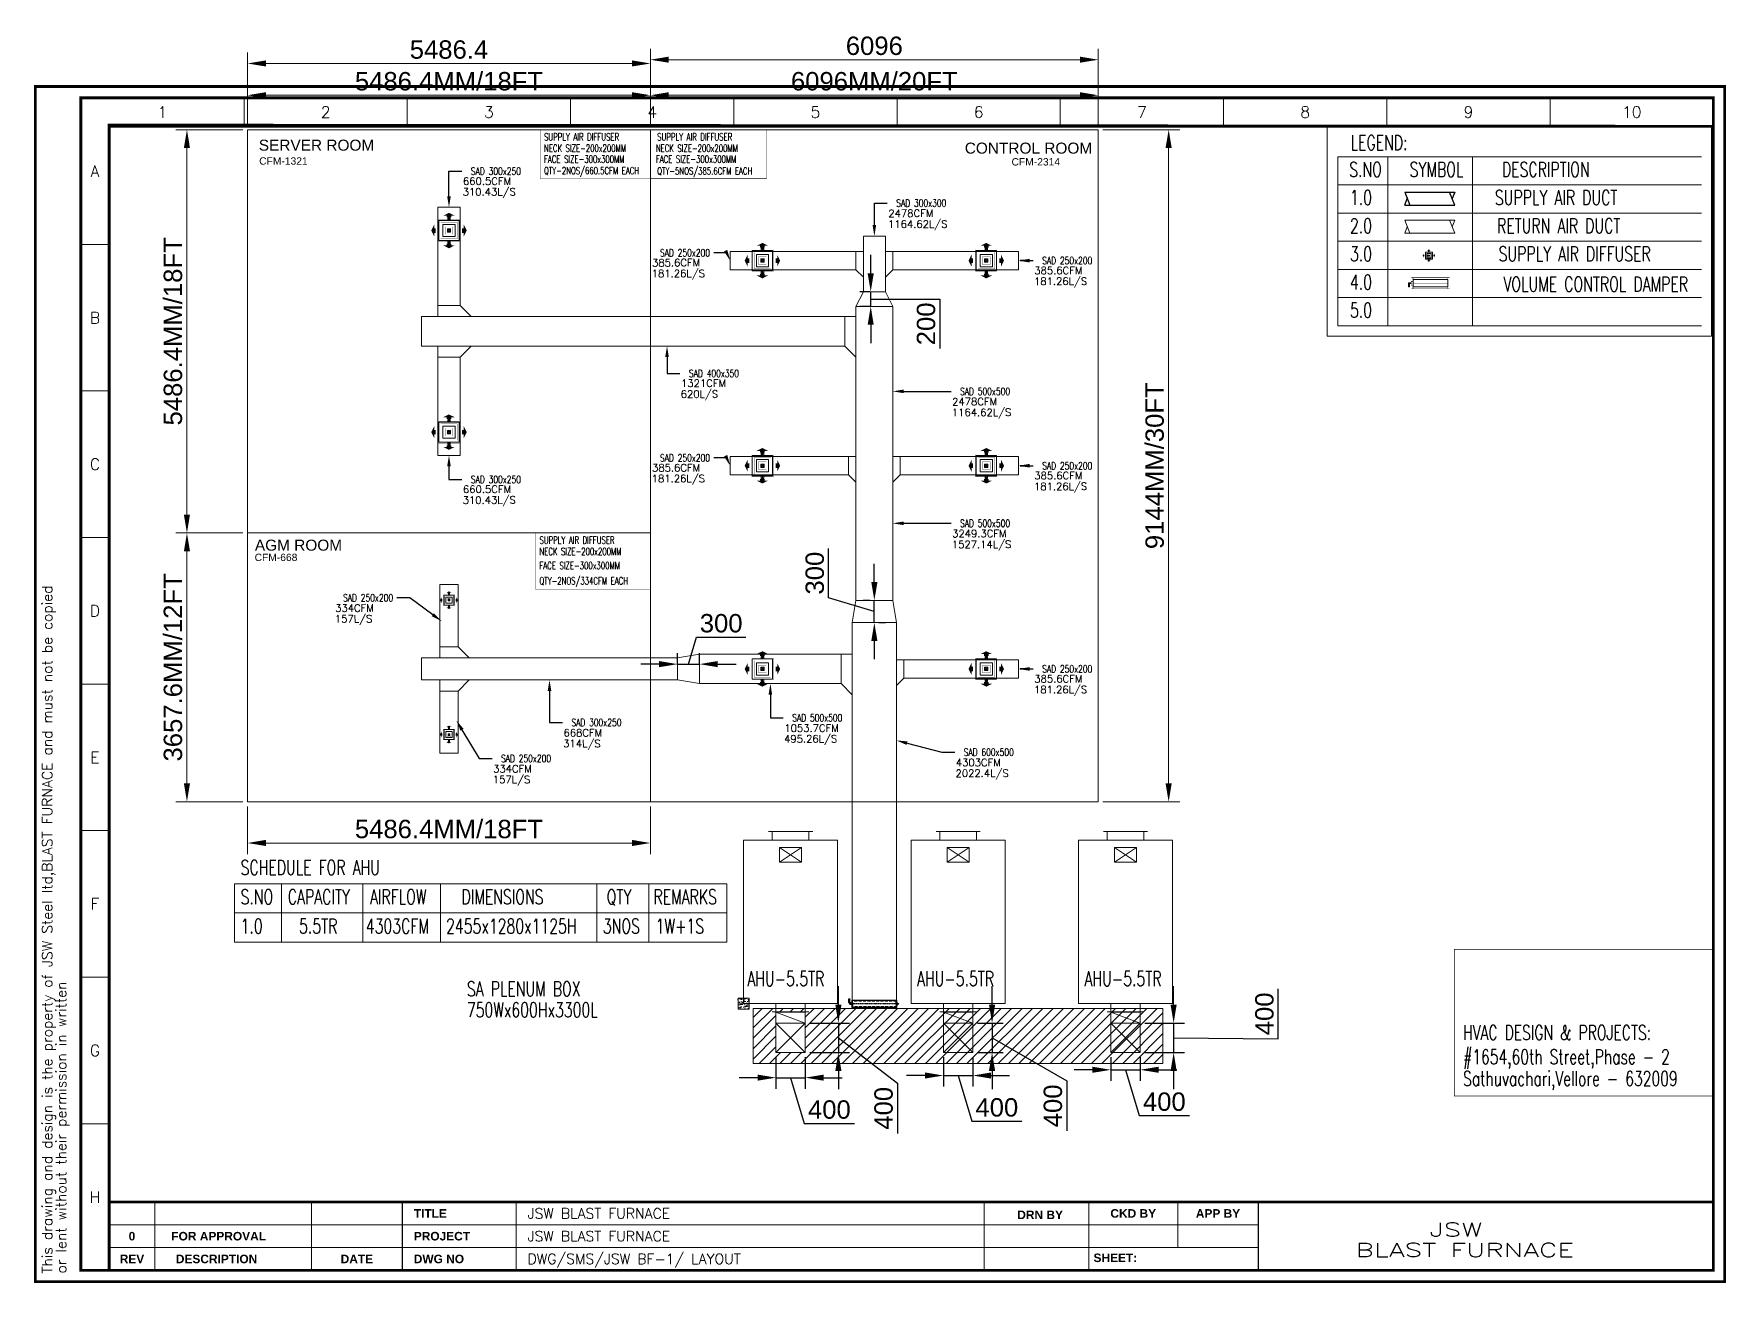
# Model space of a CAD drawing. Header units: millimetres. Extents: x 12167 to 193045, y -399834 to 663.
# Drawn here: x 170005 to 193045, y -399834 to -382835 of the extents above.
import ezdxf
from ezdxf import colors
from ezdxf.entities.mleader import LeaderData, LeaderLine
from ezdxf.enums import TextEntityAlignment as Align
from ezdxf.math import Vec2, Vec3

# ---------------------------------------------------------------- set-up
doc = ezdxf.new("R2010")
doc.units = ezdxf.units.MM
doc.header["$MEASUREMENT"] = 0
doc.linetypes.add('HIDDEN', pattern=[0.375, 0.25, -0.125])
doc.layers.get('0').update_dxf_attribs({"color": 255, "lineweight": 25})
for name, color, linetype, lineweight in [('AC-EQUIPMENT', 5, 'Continuous', 0), ('AC-RAD', 12, 'Continuous', 0), ('AC-SA DIFF', 5, 'Continuous', 0), ('AC-SAD', 3, 'Continuous', 0), ('AC-TEXT', 7, 'Continuous', 0), ('AC-VCD', 7, 'Continuous', 0), ('AM_0', 7, 'Continuous', 0), ('Dimensions Text', 5, 'Continuous', 25), ('DIMLINE', 10, 'Continuous', 18), ('Supply Refrigerant pipe', 3, 'Continuous', 18), ('TITLE TEXT', 18, 'Continuous', 18), ('TXT', 7, 'Continuous', 0)]:
    doc.layers.add(name, color=color, linetype=linetype, lineweight=lineweight)
doc.layers.add('M - DAMPERS', color=203, linetype='Continuous')
doc.styles.add('ARIAL', font='romans.shx', dxfattribs={"width": 0.7})
doc.styles.add('BOLD', font='arialbd.ttf')
doc.styles.add('ROCK', font='romans.shx', dxfattribs={"width": 0.7, "height": 200})
doc.styles.add('ROMANS', font='romans.shx', dxfattribs={"width": 0.75})
doc.styles.get("Standard").update_dxf_attribs({"font": 'arial.ttf'})
doc.dimstyles.new('DIM-100', dxfattribs={"dimscale": 100, "dimtxt": 2.5, "dimasz": 2.5, "dimexe": 1.5, "dimexo": 0.625, "dimgap": 0.6, "dimtad": 1, "dimzin": 9, "dimdsep": 46, "dimtxsty": 'Standard', "dimcen": 0, "dimclrd": 32, "dimclre": 32, "dimadec": 0, "dimazin": 0, "dimtp": 0.1, "dimtm": 0.1, "dimtfac": 0.71, "dimtofl": 0, "dimtmove": 1, "dimatfit": 3, "dimfxl": 1, "dimtolj": 1, "dimtzin": 7, "dimlwd": -1, "dimlwe": -1, "dimarcsym": 1})

msp = doc.modelspace()

# ---------------------------------------------------------------- texts
at = {"layer": 'AC-TEXT', "style": 'ARIAL', "width": 0.7}
for s, height, p in [('SUPPLY AIR DIFFUSER', 98.74918, (176951.121, -384286.027)), ('SUPPLY AIR DIFFUSER', 98.74918, (178492.205, -384286.027)), ('NECK SIZE-200x200MM', 98.74918, (176951.121, -384440.988)), ('FACE SIZE-300x300MM', 98.74918, (176951.121, -384589.037)), ('NECK SIZE-200x200MM', 98.74918, (178473.386, -384440.988)), ('FACE SIZE-300x300MM', 98.74918, (178473.386, -384589.037)), ('QTY-2NOS/660.5CFM EACH', 98.74918, (176951.121, -384746.312)), ('QTY-5NOS/385.6CFM EACH', 98.74918, (178492.205, -384750.143)), ('SUPPLY AIR DIFFUSER', 98.74918, (176888.817, -389772.427)), ('NECK SIZE-200x200MM', 98.74918, (176888.817, -389927.388)), ('FACE SIZE-300x300MM', 98.74918, (176888.817, -390119.804)), ('QTY-2NOS/334CFM EACH', 98.74918, (176888.817, -390327.137)), ('SCHEDULE FOR AHU', 200, (172820.727, -394277.718)), ('S.NO', 200, (172820.727, -394676.989)), ('CAPACITY', 200, (173462.376, -394676.989)), ('AIRFLOW', 200, (174581.501, -394676.989)), ('DIMENSIONS', 200, (175827.493, -394676.989)), ('QTY', 200, (177804.107, -394676.989)), ('REMARKS', 200, (178440.542, -394676.989)), ('1.0', 200, (172820.727, -395074.484)), ('5.5TR', 200, (173616.523, -395074.484)), ('4303CFM', 200, (174524.918, -395074.484)), ('2455x1280x1125H', 200, (175618.18, -395074.484)), ('3NOS', 200, (177752.356, -395074.484)), ('1W+1S', 200, (178469.947, -395074.484)), ('SA PLENUM BOX', 200, (175900.56, -395928.897)), ('AHU-5.5TR', 200, (179718.387, -395790.839)), ('AHU-5.5TR', 200, (182028.638, -395790.839)), ('AHU-5.5TR', 200, (184308.638, -395790.839)), ('750Wx600Hx3300L', 200, (175900.56, -396215.344))]:
    msp.add_text(s, height=height, dxfattribs=at).set_placement(p)
for s, p in [('LEGEND:', (188706.219, -384315.487)), ('S.NO', (188357.323, -384679.386)), ('SYMBOL', (189468.287, -384679.386)), ('DESCRIPTION', (191186.051, -384679.386)), ('1.0', (188223.995, -385062.576)), ('SUPPLY AIR DUCT', (191564.623, -385062.576)), ('2.0', (188223.995, -385445.765)), ('RETURN AIR DUCT', (191605.454, -385445.765)), ('3.0', (188223.995, -385828.955)), ('SUPPLY AIR DIFFUSER', (192017.465, -385828.955)), ('4.0', (188223.995, -386212.145)), ('VOLUME CONTROL DAMPER', (192525.995, -386240.338)), ('5.0', (188223.995, -386595.334))]:
    msp.add_text(s, height=200, dxfattribs=at).set_placement(p, align=Align.MIDDLE_RIGHT)
at = {"layer": 'Dimensions Text', "style": 'ROMANS'}
for s, p in [('310.43L/S', (175843.748, -385036.261)), ('660.5CFM', (175847.684, -384889.514)), ('2478CFM', (181638.884, -385327.772)), ('1164.62L/S', (181634.948, -385474.519)), ('385.6CFM', (178421.764, -385999.224)), ('181.26L/S', (178417.828, -386145.971)), ('385.6CFM', (183626.083, -386105.693)), ('181.26L/S', (183622.147, -386252.441)), ('620L/S', (178812.336, -387786.564)), ('1321CFM', (178816.273, -387639.817)), ('2478CFM', (182507.334, -387890.025)), ('1164.62L/S', (182503.397, -388036.772)), ('385.6CFM', (178421.764, -388790.012)), ('181.26L/S', (178417.828, -388936.759)), ('385.6CFM', (183626.083, -388896.482)), ('310.43L/S', (175843.748, -389229.085)), ('660.5CFM', (175847.684, -389082.338)), ('181.26L/S', (183622.147, -389043.229)), ('3249.3CFM', (182507.334, -389685.894)), ('1527.14L/S', (182503.397, -389832.641)), ('334CFM', (174107.54, -390698.459)), ('157L/S', (174103.603, -390845.207)), ('385.6CFM', (183626.083, -391661.627)), ('181.26L/S', (183622.147, -391808.374)), ('668CFM', (177216.03, -392395.928)), ('495.26L/S', (180219.167, -392478.877)), ('1053.7CFM', (180223.104, -392332.129)), ('314L/S', (177212.093, -392542.676)), ('334CFM', (176258.063, -392884.842)), ('4303CFM', (182557.334, -392800.305)), ('157L/S', (176254.127, -393031.589)), ('2022.4L/S', (182553.397, -392947.053))]:
    msp.add_text(s, height=100, rotation=0.1603484, dxfattribs=at).set_placement(p)
at = {"layer": 'TITLE TEXT', "width": 3260.96656, "attachment_point": 1}
for s, insert, char_height in [('SERVER ROOM', (173067.888, -384274.541), 150), ('CFM-1321', (173073.402, -384514.74), 100), ('CONTROL ROOM', (182679.337, -384314.792), 150), ('CFM-2314', (183316.351, -384525.879), 100), ('AGM ROOM', (173014.725, -389717.232), 150), ('CFM-668', (173011.178, -389908.588), 100)]:
    msp.add_mtext(s, dxfattribs=dict(at, insert=insert, char_height=char_height))

# ---------------------------------------------------------------- blocks, each defined once
blk = doc.blocks.new('*D8')
at = {"layer": 'Defpoints', "color": 0, "transparency": 16777216}
for p in [(184496, -383670), (178400, -384139), (184496, -384139)]:
    blk.add_point(p, dxfattribs=at)
at = {"layer": 'DIMLINE', "color": 32, "linetype": 'ByBlock', "transparency": 16777216}
for p, q in [((178400, -384077), (178400, -383520)), ((184496, -384077), (184496, -383520)), ((178650, -383670), (184246, -383670))]:
    blk.add_line(p, q, dxfattribs=at)
at = {"layer": 'DIMLINE', "color": 32, "transparency": 16777216}
for points in [[(178650, -383629), (178650, -383712), (178400, -383670)], [(184246, -383629), (184246, -383712), (184496, -383670)]]:
    blk.add_solid(points, dxfattribs=at)
at = {"layer": 'DIMLINE', "color": 0, "transparency": 16777216, "insert": (181448, -383481), "char_height": 250, "width": 747.78, "attachment_point": 5}
blk.add_mtext('\\A1;6096MM/20FT', dxfattribs=at)
blk = doc.blocks.new('*D9')
at = {"layer": 'Defpoints', "color": 0, "transparency": 16777216}
for p in [(184496, -384139), (184496, -393283), (185455, -393283)]:
    blk.add_point(p, dxfattribs=at)
at = {"layer": 'DIMLINE', "color": 32, "linetype": 'ByBlock', "transparency": 16777216}
for p, q in [((184559, -384139), (185605, -384139)), ((185455, -384389), (185455, -393033)), ((184559, -393283), (185605, -393283))]:
    blk.add_line(p, q, dxfattribs=at)
at = {"layer": 'DIMLINE', "color": 32, "transparency": 16777216}
for points in [[(185413, -384389), (185497, -384389), (185455, -384139)], [(185413, -393033), (185497, -393033), (185455, -393283)]]:
    blk.add_solid(points, dxfattribs=at)
at = {"layer": 'DIMLINE', "color": 0, "transparency": 16777216, "insert": (185266, -388711), "char_height": 250, "attachment_point": 5, "rotation": 90}
blk.add_mtext('\\A1;9144MM/30FT', dxfattribs=at)
blk = doc.blocks.new('*D10')
at = {"layer": 'Defpoints', "color": 0, "transparency": 16777216}
for p in [(178400, -383670), (172914, -384139), (178400, -384139)]:
    blk.add_point(p, dxfattribs=at)
at = {"layer": 'DIMLINE', "color": 32, "linetype": 'ByBlock', "transparency": 16777216}
for p, q in [((172914, -384077), (172914, -383520)), ((178400, -384077), (178400, -383520)), ((173164, -383670), (178150, -383670))]:
    blk.add_line(p, q, dxfattribs=at)
at = {"layer": 'DIMLINE', "color": 32, "transparency": 16777216}
for points in [[(173164, -383629), (173164, -383712), (172914, -383670)], [(178150, -383629), (178150, -383712), (178400, -383670)]]:
    blk.add_solid(points, dxfattribs=at)
at = {"layer": 'DIMLINE', "color": 0, "transparency": 16777216, "insert": (175657, -383481), "char_height": 250, "attachment_point": 5}
blk.add_mtext('\\A1;5486.4MM/18FT', dxfattribs=at)
blk = doc.blocks.new('*D11')
at = {"layer": 'Defpoints', "color": 0, "transparency": 16777216}
for p in [(172914, -384139), (172090, -389626), (172914, -389626)]:
    blk.add_point(p, dxfattribs=at)
at = {"layer": 'DIMLINE', "color": 32, "linetype": 'ByBlock', "transparency": 16777216}
for p, q in [((172852, -384139), (171940, -384139)), ((172090, -384389), (172090, -389376)), ((172852, -389626), (171940, -389626))]:
    blk.add_line(p, q, dxfattribs=at)
at = {"layer": 'DIMLINE', "color": 32, "transparency": 16777216}
for points in [[(172048, -384389), (172131, -384389), (172090, -384139)], [(172048, -389376), (172131, -389376), (172090, -389626)]]:
    blk.add_solid(points, dxfattribs=at)
at = {"layer": 'DIMLINE', "color": 0, "transparency": 16777216, "insert": (171900, -386883), "char_height": 250, "attachment_point": 5, "rotation": 90}
blk.add_mtext('\\A1;5486.4MM/18FT', dxfattribs=at)
blk = doc.blocks.new('*D12')
at = {"layer": 'Defpoints', "color": 0, "transparency": 16777216}
for p in [(172090, -389626), (172914, -389626), (172914, -393283)]:
    blk.add_point(p, dxfattribs=at)
at = {"layer": 'DIMLINE', "color": 32, "linetype": 'ByBlock', "transparency": 16777216}
for p, q in [((172852, -389626), (171940, -389626)), ((172090, -393033), (172090, -389876)), ((172852, -393283), (171940, -393283))]:
    blk.add_line(p, q, dxfattribs=at)
at = {"layer": 'DIMLINE', "color": 32, "transparency": 16777216}
for points in [[(172048, -389876), (172131, -389876), (172090, -389626)], [(172048, -393033), (172131, -393033), (172090, -393283)]]:
    blk.add_solid(points, dxfattribs=at)
at = {"layer": 'DIMLINE', "color": 0, "transparency": 16777216, "insert": (171900, -391455), "char_height": 250, "attachment_point": 5, "rotation": 90}
blk.add_mtext('\\A1;3657.6MM/12FT', dxfattribs=at)
blk = doc.blocks.new('*D13')
at = {"layer": 'Defpoints', "color": 0, "transparency": 16777216}
for p in [(172914, -393283), (178400, -393283), (178400, -393845)]:
    blk.add_point(p, dxfattribs=at)
at = {"layer": 'DIMLINE', "color": 32, "linetype": 'ByBlock', "transparency": 16777216}
for p, q in [((172914, -393346), (172914, -393995)), ((178400, -393346), (178400, -393995)), ((173164, -393845), (178150, -393845))]:
    blk.add_line(p, q, dxfattribs=at)
at = {"layer": 'DIMLINE', "color": 32, "transparency": 16777216}
for points in [[(173164, -393803), (173164, -393886), (172914, -393845)], [(178150, -393803), (178150, -393886), (178400, -393845)]]:
    blk.add_solid(points, dxfattribs=at)
at = {"layer": 'DIMLINE', "color": 0, "transparency": 16777216, "insert": (175657, -393656), "char_height": 250, "attachment_point": 5}
blk.add_mtext('\\A1;5486.4MM/18FT', dxfattribs=at)
blk = doc.blocks.new('AC-SAD')
at = {"layer": 'AC-SA DIFF', "true_color": 0x58ba48}
h = blk.add_hatch(color=85, dxfattribs=at)
h.dxf.hatch_style = 1
h.set_gradient(color1=(88, 186, 72), color2=(88, 186, 72), tint=1, name='SPHERICAL')
h.paths.add_polyline_path([(17094, 22086), (17072, 22086), (17072, 22131), (17034, 22056), (17072, 21981), (17072, 22026), (17094, 22026)])
h = blk.add_hatch(color=85, dxfattribs=at)
h.dxf.hatch_style = 1
h.set_gradient(color1=(88, 186, 72), color2=(88, 186, 72), tint=1, name='SPHERICAL')
h.paths.add_polyline_path([(17274, 22296), (17349, 22258), (17304, 22258), (17304, 22236), (17244, 22236), (17244, 22258), (17199, 22258)])
h = blk.add_hatch(color=85, dxfattribs=at)
h.dxf.hatch_style = 1
h.set_gradient(color1=(88, 186, 72), color2=(88, 186, 72), tint=1, name='SPHERICAL')
h.paths.add_polyline_path([(17456, 22026), (17478, 22026), (17478, 21981), (17516, 22056), (17478, 22131), (17478, 22086), (17456, 22086)])
h = blk.add_hatch(color=85, dxfattribs=at)
h.dxf.hatch_style = 1
h.set_gradient(color1=(88, 186, 72), color2=(88, 186, 72), tint=1, name='SPHERICAL')
h.paths.add_polyline_path([(17304, 21876), (17304, 21853), (17349, 21853), (17274, 21816), (17199, 21853), (17244, 21853), (17244, 21876)])
at = {"layer": 'AC-SA DIFF', "color": 7}
for p, q in [((17252, 22078), (17297, 22033)), ((17297, 22078), (17252, 22033))]:
    blk.add_line(p, q, dxfattribs=at)
at = {"layer": 'AC-SA DIFF', "color": 85, "true_color": 0x58ba48, "const_width": 2.5}
for points in [[(17094, 22086), (17072, 22086), (17072, 22131), (17034, 22056), (17072, 21981), (17072, 22026), (17094, 22026)], [(17124, 22206), (17424, 22206), (17424, 21906), (17124, 21906)], [(17162, 22168), (17387, 22168), (17387, 21943), (17162, 21943)], [(17244, 22236), (17244, 22258), (17199, 22258), (17274, 22296), (17349, 22258), (17304, 22258), (17304, 22236)], [(17454, 22026), (17477, 22026), (17477, 21981), (17514, 22056), (17477, 22131), (17477, 22086), (17454, 22086)], [(17222, 22108), (17327, 22108), (17327, 22003), (17222, 22003)], [(17304, 21876), (17304, 21853), (17349, 21853), (17274, 21816), (17199, 21853), (17244, 21853), (17244, 21876)]]:
    blk.add_lwpolyline(points, close=True, dxfattribs=at)
at = {"layer": 'AC-SA DIFF', "color": 7}
for points in [[(17137, 22193), (17412, 22193), (17412, 21918), (17137, 21918)], [(17192, 22138), (17357, 22138), (17357, 21973), (17192, 21973)], [(17252, 22078), (17297, 22078), (17297, 22033), (17252, 22033)]]:
    blk.add_lwpolyline(points, close=True, dxfattribs=at)
at = {"layer": 'AC-SA DIFF', "color": 8}
for points in [[(17257, 22193), (17292, 22193), (17292, 22228), (17257, 22228)], [(17257, 21918), (17292, 21918), (17292, 21884), (17257, 21884)]]:
    blk.add_lwpolyline(points, close=True, dxfattribs=at)
for centre in [(17274, 22210), (17274, 21901)]:
    blk.add_circle(centre, 5.16, dxfattribs=at)
blk = doc.blocks.new('AHU-9TR')
at = {"layer": 'AC-EQUIPMENT'}
for p, q in [((1137, -11819), (1137, -12419)), ((1137, -11869), (1252, -11869)), ((1352, -11969), (1552, -12269)), ((1552, -11969), (1352, -12269)), ((3592, -11919), (3477, -11919)), ((3592, -11869), (3592, -12369)), ((1137, -12369), (1252, -12369)), ((3592, -12319), (3477, -12319))]:
    blk.add_line(p, q, dxfattribs=at)
for points in [[(1252, -12759), (3477, -12759), (3477, -11479), (1252, -11479)], [(1352, -11969), (1352, -12269), (1552, -12269), (1552, -11969)]]:
    blk.add_lwpolyline(points, close=True, dxfattribs=at)
blk = doc.blocks.new('*U21')
at = {"layer": 'AC-VCD', "color": 7}
for points in [[(-25, -5), (-25, 5), (-50, 5), (-50, 50), (-60, 50), (-60, -5), (-25, -5)], [(474, 50), (0, 50), (0, -50), (474, -50)]]:
    blk.add_lwpolyline(points, close=True, dxfattribs=at)
at = {"layer": 'AC-VCD', "color": 7, "const_width": 5}
for points in [[(474, -75), (474, -75), (-25, -75), (0, -75), (0, 75), (-25, 75), (0, 75), (474, 75), (499, 75), (474, 75), (474, -75), (499, -75), (474, -75)], [(474, 0), (0, 0)]]:
    blk.add_lwpolyline(points, dxfattribs=at)
blk.add_lwpolyline([(0, -25), (0, 25), (-25, 25), (-25, -25)], close=True, dxfattribs=at)
blk = doc.blocks.new('A$Cc478e3d8')
at = {"layer": 'AC-TEXT', "const_width": 25}
blk.add_lwpolyline([(-9758, -1032), (-873, -1032), (-873, -6053), (-9758, -6053)], close=True, dxfattribs=at)
at = {"layer": 'AC-TEXT', "style": 'ROMANS', "width": 0.7}
for s, p in [('HVAC DESIGN & PROJECTS:', (-9461, -4132, 0)), ('#1654,60th Street,Phase - 2', (-9461, -4961, 0)), ('Sathuvachari,Vellore - 632009', (-9461, -5710, 0))]:
    blk.add_text(s, height=500, dxfattribs=at).set_placement(p)
blk = doc.blocks.new('SHT')
for p, q in [((36.7, 203), (36.7, 208)), ((36.7, 203), (36.7, 208)), ((65.4, 203), (65.4, 208)), ((65.4, 203), (65.4, 208)), ((94.1, 203), (94.1, 208)), ((94.1, 203), (94.1, 208)), ((122.8, 203), (122.8, 208)), ((122.8, 203), (122.8, 208)), ((151.5, 203), (151.5, 208)), ((151.5, 203), (151.5, 208)), ((180.2, 203), (180.2, 208)), ((180.2, 203), (180.2, 208)), ((208.9, 203), (208.9, 208)), ((208.9, 203), (208.9, 208)), ((237.6, 203), (237.6, 208)), ((237.6, 203), (237.6, 208)), ((266.3, 203), (266.3, 208)), ((266.3, 203), (266.3, 208)), ((13, 182.25), (8, 182.25)), ((13, 182.25), (8, 182.25)), ((13, 156.5), (8, 156.5)), ((13, 156.5), (8, 156.5)), ((13, 130.75), (8, 130.75)), ((13, 130.75), (8, 130.75)), ((13, 105), (8, 105)), ((13, 105), (8, 105)), ((13, 79.25), (8, 79.25)), ((13, 79.25), (8, 79.25)), ((13, 53.5), (8, 53.5)), ((13, 53.5), (8, 53.5)), ((13, 27.75), (8, 27.75)), ((13, 27.75), (8, 27.75)), ((215, 14), (13, 14)), ((215, 10), (13, 10)), ((215, 6), (13, 6))]:
    blk.add_line(p, q)
at = {"color": 7}
for p, q in [((21, 14), (21, 2)), ((21, 14), (21, 2)), ((48.54, 2), (48.54, 14)), ((48.54, 2), (48.54, 14)), ((84.54, 2), (84.54, 14)), ((185.2, 2), (185.2, 14)), ((200.85, 6), (200.85, 14))]:
    blk.add_line(p, q, dxfattribs=at)
at = {"const_width": 0.5}
for points in [[(297, 0), (297, 210), (0, 210), (0, 0), (297, 0)], [(295, 2), (295, 208), (8, 208), (8, 2)], [(295, 14), (295, 203), (13, 203.21), (13, 14)]]:
    blk.add_lwpolyline(points, close=True, dxfattribs=at)
blk.add_lwpolyline([(295, 203), (13, 203), (13, 2)], dxfattribs=at)
at = {"color": 7, "const_width": 0.21}
for points in [[(64.54, 2), (64.54, 14)], [(166.81, 2), (166.81, 14)], [(215, 2), (215, 14)]]:
    blk.add_lwpolyline(points, dxfattribs=at)
at = {"color": 243, "style": 'ROCK', "width": 1.5}
blk.add_text('JSW', height=2.4, dxfattribs=at).set_placement((245.13, 9.12), align=Align.MIDDLE_LEFT)
at = {"color": 8, "style": 'ROCK', "width": 1.5}
blk.add_text('BLAST FURNACE', height=2.4, dxfattribs=at).set_placement((232.09, 5.56), align=Align.MIDDLE_LEFT)
at = {"layer": 'AC-TEXT', "color": 7, "style": 'ROCK'}
for s, p in [('JSW BLAST FURNACE', (86.54, 12)), ('JSW BLAST FURNACE', (86.54, 8)), ('DWG/SMS/JSW BF-1/ LAYOUT', (86.54, 4))]:
    blk.add_text(s, height=1.8, dxfattribs=at).set_placement(p, align=Align.MIDDLE_LEFT)
at = {"layer": 'TXT'}
for s, height, style, p in [('1', 2, 'ARIAL', (22.35, 205.5)), ('2', 2, 'ARIAL', (51.05, 205.5)), ('3', 2, 'ARIAL', (79.75, 205.5)), ('4', 2, 'ARIAL', (108.45, 205.5)), ('5', 2, 'ARIAL', (137.15, 205.5)), ('6', 2, 'ARIAL', (165.85, 205.5)), ('7', 2, 'ARIAL', (194.55, 205.5)), ('8', 2, 'ARIAL', (223.25, 205.5)), ('9', 2, 'ARIAL', (251.95, 205.5)), ('10', 2, 'ARIAL', (280.65, 205.5)), ('A', 2, 'ARIAL', (10.5, 195.13)), ('B', 2, 'ARIAL', (10.5, 169.37)), ('C', 2, 'ARIAL', (10.5, 143.63)), ('D', 2, 'ARIAL', (10.5, 117.87)), ('E', 2, 'ARIAL', (10.5, 92.12)), ('F', 2, 'ARIAL', (10.5, 66.38)), ('G', 2, 'ARIAL', (10.5, 40.63)), ('H', 2, 'ARIAL', (10.5, 14.87)), ('DRN BY', 1.5, 'BOLD', (176.65, 11.75)), ('CKD BY', 1.5, 'BOLD', (193.02, 12)), ('APP BY', 1.5, 'BOLD', (207.92, 12)), ('0', 1.5, 'BOLD', (17, 8)), ('FOR APPROVAL', 1.5, 'BOLD', (32.24, 8)), ('REV', 1.5, 'BOLD', (17, 4)), ('DESCRIPTION', 1.5, 'BOLD', (31.87, 4)), ('DATE', 1.5, 'BOLD', (56.54, 4))]:
    blk.add_text(s, height=height, dxfattribs=dict(at, style=style)).set_placement(p, align=Align.MIDDLE_CENTER)
at = {"layer": 'TXT', "style": 'ARIAL'}
for s, p in [('This drawing and design is the property of JSW Steel ltd,BLAST FURNACE and must not be copied ', (2.09, 1.43)), ('or lent without their permission in written', (4.54, 1.43))]:
    blk.add_text(s, height=1.8, rotation=90, dxfattribs=at).set_placement(p, align=Align.MIDDLE_LEFT)
at = {"layer": 'TXT', "style": 'BOLD'}
for s, p in [('TITLE ', (66.54, 12)), ('PROJECT', (66.54, 8)), ('DWG NO', (66.54, 4)), ('SHEET:     ', (186.03, 4.2))]:
    blk.add_text(s, height=1.5, dxfattribs=at).set_placement(p, align=Align.MIDDLE_LEFT)
blk = doc.blocks.new('*U25')
at = {"color": 8, "linetype": 'HIDDEN', "ltscale": 10}
blk.add_line((956, 1), (-62, 0), dxfattribs=at)
at = {"linetype": 'Continuous'}
for p, q in [((-48, 4), (-48, -4)), ((-26, 4), (-26, -12)), ((-22, 16), (-22, -15)), ((0, 16), (0, -15)), ((900, 16), (900, -15)), ((922, 16), (922, -15)), ((-48, -4), (-70, -31)), ((-70, -31), (-70, -93)), ((-26, -12), (-48, -39)), ((-48, -39), (-48, -93))]:
    blk.add_line(p, q, dxfattribs=at)
blk.add_lwpolyline([(900, 76), (0, 75), (0, -75), (900, -74)], close=True, dxfattribs=at)
at = {"color": 8, "linetype": 'HIDDEN', "ltscale": 2}
blk.add_lwpolyline([(889, 65), (11, 64), (11, -64), (889, -63)], close=True, dxfattribs=at)
at = {"linetype": 'Continuous'}
for centre, start, end in [((-37, 4), 359.9516, 179.9516), ((-11, 16), 359.9511, 179.9511), ((911, 16), 0.051, 180.051), ((-59, -93), 180.001, 0.001), ((-11, -15), 179.9511, 359.9511), ((911, -15), 180.051, 0.051)]:
    blk.add_arc(centre, 11, start, end, dxfattribs=at)
blk = doc.blocks.new('*D26')
at = {"layer": 'Defpoints', "color": 0, "transparency": 16777216}
for p in [(178400, -383238), (172914, -384139), (178400, -384139)]:
    blk.add_point(p, dxfattribs=at)
at = {"layer": 'Supply Refrigerant pipe', "color": 32, "linetype": 'ByBlock', "transparency": 16777216}
for p, q in [((172914, -384077), (172914, -383088)), ((178400, -384077), (178400, -383088)), ((173164, -383238), (178150, -383238))]:
    blk.add_line(p, q, dxfattribs=at)
at = {"layer": 'Supply Refrigerant pipe', "color": 32, "transparency": 16777216}
for points in [[(173164, -383196), (173164, -383279), (172914, -383238)], [(178150, -383196), (178150, -383279), (178400, -383238)]]:
    blk.add_solid(points, dxfattribs=at)
at = {"layer": 'Supply Refrigerant pipe', "color": 0, "transparency": 16777216, "insert": (175657, -383050), "char_height": 250, "attachment_point": 5}
blk.add_mtext('\\A1;5486.4', dxfattribs=at)
blk = doc.blocks.new('*D27')
at = {"layer": 'Defpoints', "color": 0, "transparency": 16777216}
for p in [(184496, -383187), (178400, -384139), (184496, -384139)]:
    blk.add_point(p, dxfattribs=at)
at = {"layer": 'Supply Refrigerant pipe', "color": 32, "linetype": 'ByBlock', "transparency": 16777216}
for p, q in [((178400, -384077), (178400, -383037)), ((184496, -384077), (184496, -383037)), ((178650, -383187), (184246, -383187))]:
    blk.add_line(p, q, dxfattribs=at)
at = {"layer": 'Supply Refrigerant pipe', "color": 32, "transparency": 16777216}
for points in [[(178650, -383145), (178650, -383228), (178400, -383187)], [(184246, -383145), (184246, -383228), (184496, -383187)]]:
    blk.add_solid(points, dxfattribs=at)
at = {"layer": 'Supply Refrigerant pipe', "color": 0, "transparency": 16777216, "insert": (181448, -382999), "char_height": 250, "attachment_point": 5}
blk.add_mtext('\\A1;6096', dxfattribs=at)
blk = doc.blocks.new('*D28')
at = {"layer": 'Defpoints', "color": 0, "transparency": 16777216}
for p in [(180108, -396695), (180508, -396695), (180508, -397038)]:
    blk.add_point(p, dxfattribs=at)
at = {"layer": 'Dimensions Text', "color": 32, "linetype": 'ByBlock', "transparency": 16777216}
for p, q in [((180108, -396757), (180108, -397188)), ((180508, -396757), (180508, -397188)), ((179858, -397038), (179608, -397038)), ((180108, -397038), (180508, -397038)), ((180308, -397038), (180495, -397661)), ((180758, -397038), (181008, -397038)), ((180495, -397661), (181177, -397661))]:
    blk.add_line(p, q, dxfattribs=at)
at = {"layer": 'Dimensions Text', "color": 32, "transparency": 16777216}
for points in [[(179858, -396996), (179858, -397079), (180108, -397038)], [(180758, -396996), (180758, -397079), (180508, -397038)]]:
    blk.add_solid(points, dxfattribs=at)
at = {"layer": 'Dimensions Text', "color": 0, "transparency": 16777216, "insert": (180836, -397473), "char_height": 250, "attachment_point": 5}
blk.add_mtext('\\A1;400', dxfattribs=at)
blk = doc.blocks.new('*D29')
at = {"layer": 'Defpoints', "color": 0, "transparency": 16777216}
for p in [(180508, -396295), (180508, -396695), (180958, -396695)]:
    blk.add_point(p, dxfattribs=at)
at = {"layer": 'Dimensions Text', "color": 32, "linetype": 'ByBlock', "transparency": 16777216}
for p, q in [((180958, -396045), (180958, -395795)), ((180571, -396295), (181108, -396295)), ((180958, -396295), (180958, -396695)), ((180958, -396495), (181763, -397114)), ((180571, -396695), (181108, -396695)), ((180958, -396945), (180958, -397195)), ((181763, -397114), (181763, -397796))]:
    blk.add_line(p, q, dxfattribs=at)
at = {"layer": 'Dimensions Text', "color": 32, "transparency": 16777216}
for points in [[(180917, -396045), (181000, -396045), (180958, -396295)], [(180917, -396945), (181000, -396945), (180958, -396695)]]:
    blk.add_solid(points, dxfattribs=at)
at = {"layer": 'Dimensions Text', "color": 0, "transparency": 16777216, "insert": (181575, -397455), "char_height": 250, "attachment_point": 5, "rotation": 90}
blk.add_mtext('\\A1;400', dxfattribs=at)
blk = doc.blocks.new('*D30')
at = {"layer": 'Defpoints', "color": 0, "transparency": 16777216}
for p in [(182388, -396695), (182788, -396695), (182788, -397009)]:
    blk.add_point(p, dxfattribs=at)
at = {"layer": 'Dimensions Text', "color": 32, "linetype": 'ByBlock', "transparency": 16777216}
for p, q in [((182388, -396757), (182388, -397159)), ((182788, -396757), (182788, -397159)), ((182138, -397009), (181888, -397009)), ((182388, -397009), (182788, -397009)), ((182588, -397009), (182775, -397632)), ((183038, -397009), (183288, -397009)), ((182775, -397632), (183457, -397632))]:
    blk.add_line(p, q, dxfattribs=at)
at = {"layer": 'Dimensions Text', "color": 32, "transparency": 16777216}
for points in [[(182138, -396967), (182138, -397050), (182388, -397009)], [(183038, -396967), (183038, -397050), (182788, -397009)]]:
    blk.add_solid(points, dxfattribs=at)
at = {"layer": 'Dimensions Text', "color": 0, "transparency": 16777216, "insert": (183116, -397444), "char_height": 250, "attachment_point": 5}
blk.add_mtext('\\A1;400', dxfattribs=at)
blk = doc.blocks.new('*D31')
at = {"layer": 'Defpoints', "color": 0, "transparency": 16777216}
for p in [(182788, -396295), (182788, -396695), (183051, -396695)]:
    blk.add_point(p, dxfattribs=at)
at = {"layer": 'Dimensions Text', "color": 32, "linetype": 'ByBlock', "transparency": 16777216}
for p, q in [((183051, -396045), (183051, -395795)), ((182851, -396295), (183201, -396295)), ((183051, -396295), (183051, -396695)), ((183051, -396495), (184068, -397081)), ((182851, -396695), (183201, -396695)), ((183051, -396945), (183051, -397195)), ((184068, -397081), (184068, -397762))]:
    blk.add_line(p, q, dxfattribs=at)
at = {"layer": 'Dimensions Text', "color": 32, "transparency": 16777216}
for points in [[(183009, -396045), (183093, -396045), (183051, -396295)], [(183009, -396945), (183093, -396945), (183051, -396695)]]:
    blk.add_solid(points, dxfattribs=at)
at = {"layer": 'Dimensions Text', "color": 0, "transparency": 16777216, "insert": (183880, -397422), "char_height": 250, "attachment_point": 5, "rotation": 90}
blk.add_mtext('\\A1;400', dxfattribs=at)
blk = doc.blocks.new('*D32')
at = {"layer": 'Defpoints', "color": 0, "transparency": 16777216}
for p in [(185068, -396295), (185068, -396695), (185523, -396695)]:
    blk.add_point(p, dxfattribs=at)
at = {"layer": 'Dimensions Text', "color": 32, "linetype": 'ByBlock', "transparency": 16777216}
for p, q in [((185523, -396045), (185523, -395795)), ((186948, -396511), (186948, -395829)), ((185131, -396295), (185673, -396295)), ((185523, -396295), (185523, -396695)), ((185523, -396495), (186948, -396511)), ((185131, -396695), (185673, -396695)), ((185523, -396945), (185523, -397195))]:
    blk.add_line(p, q, dxfattribs=at)
at = {"layer": 'Dimensions Text', "color": 32, "transparency": 16777216}
for points in [[(185481, -396045), (185564, -396045), (185523, -396295)], [(185481, -396945), (185564, -396945), (185523, -396695)]]:
    blk.add_solid(points, dxfattribs=at)
at = {"layer": 'Dimensions Text', "color": 0, "transparency": 16777216, "insert": (186760, -396170), "char_height": 250, "attachment_point": 5, "rotation": 90}
blk.add_mtext('\\A1;400', dxfattribs=at)
blk = doc.blocks.new('*D33')
at = {"layer": 'Defpoints', "color": 0, "transparency": 16777216}
for p in [(184668, -396695), (185068, -396695), (185068, -396931)]:
    blk.add_point(p, dxfattribs=at)
at = {"layer": 'Dimensions Text', "color": 32, "linetype": 'ByBlock', "transparency": 16777216}
for p, q in [((184418, -396931), (184168, -396931)), ((184668, -396757), (184668, -397081)), ((184668, -396931), (185068, -396931)), ((184868, -396931), (185055, -397554)), ((185068, -396757), (185068, -397081)), ((185318, -396931), (185568, -396931)), ((185055, -397554), (185737, -397554))]:
    blk.add_line(p, q, dxfattribs=at)
at = {"layer": 'Dimensions Text', "color": 32, "transparency": 16777216}
for points in [[(184418, -396889), (184418, -396972), (184668, -396931)], [(185318, -396889), (185318, -396972), (185068, -396931)]]:
    blk.add_solid(points, dxfattribs=at)
at = {"layer": 'Dimensions Text', "color": 0, "transparency": 16777216, "insert": (185396, -397366), "char_height": 250, "attachment_point": 5}
blk.add_mtext('\\A1;400', dxfattribs=at)
blk = doc.blocks.new('*D34')
at = {"layer": 'Defpoints', "color": 0, "transparency": 16777216}
for p in [(181448, -390545), (181448, -390545), (181448, -390845)]:
    blk.add_point(p, dxfattribs=at)
at = {"layer": 'Dimensions Text', "color": 32, "linetype": 'ByBlock', "transparency": 16777216}
for p, q in [((180825, -390508), (180825, -389837)), ((181448, -390295), (181448, -390045)), ((181448, -390695), (180825, -390508)), ((181386, -390545), (181298, -390545)), ((181448, -390845), (181448, -390545)), ((181511, -390845), (181598, -390845)), ((181448, -391095), (181448, -391345))]:
    blk.add_line(p, q, dxfattribs=at)
at = {"layer": 'Dimensions Text', "color": 32, "transparency": 16777216}
for points in [[(181407, -390295), (181490, -390295), (181448, -390545)], [(181407, -391095), (181490, -391095), (181448, -390845)]]:
    blk.add_solid(points, dxfattribs=at)
at = {"layer": 'Dimensions Text', "color": 0, "transparency": 16777216, "insert": (180638, -390173), "char_height": 250, "attachment_point": 5, "rotation": 90}
blk.add_mtext('\\A1;300', dxfattribs=at)
blk = doc.blocks.new('*D35')
at = {"layer": 'Defpoints', "color": 0, "transparency": 16777216}
for p in [(181399, -386344), (181448, -386344), (181448, -386544)]:
    blk.add_point(p, dxfattribs=at)
at = {"layer": 'Dimensions Text', "color": 32, "linetype": 'ByBlock', "transparency": 16777216}
for p, q in [((181399, -386094), (181399, -385844)), ((181386, -386344), (181249, -386344)), ((181399, -386544), (181399, -386344)), ((181386, -386544), (181249, -386544)), ((181399, -386444), (182341, -386443)), ((182341, -386443), (182341, -387118)), ((181399, -386794), (181399, -387044))]:
    blk.add_line(p, q, dxfattribs=at)
at = {"layer": 'Dimensions Text', "color": 32, "transparency": 16777216}
for points in [[(181357, -386094), (181440, -386094), (181399, -386344)], [(181357, -386794), (181440, -386794), (181399, -386544)]]:
    blk.add_solid(points, dxfattribs=at)
at = {"layer": 'Dimensions Text', "color": 0, "transparency": 16777216, "insert": (182153, -386781), "char_height": 250, "attachment_point": 5, "rotation": 90}
blk.add_mtext('\\A1;200', dxfattribs=at)
blk = doc.blocks.new('*D36')
at = {"layer": 'Defpoints', "color": 0, "transparency": 16777216}
for p in [(179067, -391411), (178767, -391477), (179067, -391477)]:
    blk.add_point(p, dxfattribs=at)
at = {"layer": 'Dimensions Text', "color": 32, "linetype": 'ByBlock', "transparency": 16777216}
for p, q in [((178917, -391411), (179027, -391043)), ((179027, -391043), (179699, -391043)), ((178517, -391411), (178267, -391411)), ((178767, -391414), (178767, -391261)), ((178767, -391411), (179067, -391411)), ((179067, -391414), (179067, -391261)), ((179317, -391411), (179567, -391411))]:
    blk.add_line(p, q, dxfattribs=at)
at = {"layer": 'Dimensions Text', "color": 32, "transparency": 16777216}
for points in [[(178517, -391369), (178517, -391453), (178767, -391411)], [(179317, -391369), (179317, -391453), (179067, -391411)]]:
    blk.add_solid(points, dxfattribs=at)
at = {"layer": 'Dimensions Text', "color": 0, "transparency": 16777216, "insert": (179363, -390856), "char_height": 250, "attachment_point": 5}
blk.add_mtext('\\A1;300', dxfattribs=at)

# ---------------------------------------------------------------- dimensions: what is measured, and where the dimension line sits
at = {"layer": 'Dimensions Text'}
for base, p1, p2, picture, middle in [((181398.611, -386344.356), (181448.485, -386544.356), (181448.485, -386344.356), '*D35', (182340.72, -386502.688)), ((180958.42, -396694.744), (180508.485, -396294.744), (180508.485, -396694.744), '*D29', (181763.076, -397174.182)), ((183050.982, -396694.744), (182788.485, -396294.744), (182788.485, -396694.744), '*D31', (184067.588, -397140.723)), ((185522.824, -396694.744), (185068.485, -396294.744), (185068.485, -396694.744), '*D32', (186947.773, -396450.882))]:
    dim = msp.add_linear_dim(base=base, p1=p1, p2=p2, angle=90, dimstyle='DIM-100', dxfattribs=at)
    dim.commit()
    dim.dimension.update_dxf_attribs({"geometry": picture, "text_midpoint": middle, "dimtype": 160})
dim = msp.add_linear_dim(base=(181448.485, -390545.257), p1=(181448.485, -390845.257), p2=(181448.485, -390545.257), angle=90, dimstyle='DIM-100', dxfattribs=at)
dim.commit()
dim.dimension.update_dxf_attribs({"geometry": '*D34', "text_midpoint": (180637.571, -390448.301)})
for base, p1, p2, picture, middle in [((179066.924, -391411.014), (178766.924, -391476.628), (179066.924, -391476.628), '*D36', (179087.242, -390855.557)), ((180508.485, -397037.614), (180108.485, -396694.744), (180508.485, -396694.744), '*D28', (180555.364, -397472.9)), ((182788.485, -397008.636), (182388.485, -396694.744), (182788.485, -396694.744), '*D30', (182835.364, -397443.922)), ((185068.485, -396930.708), (184668.485, -396694.744), (185068.485, -396694.744), '*D33', (185115.364, -397365.994))]:
    dim = msp.add_linear_dim(base=base, p1=p1, p2=p2, dimstyle='DIM-100', dxfattribs=at)
    dim.commit()
    dim.dimension.update_dxf_attribs({"geometry": picture, "text_midpoint": middle})
at = {"layer": 'DIMLINE'}
for base, p1, p2, text, picture, middle in [((178400.485, -383670.302), (172914.085, -384139.483), (178400.485, -384139.483), '<>MM/18FT', '*D10', (175657.285, -383481.039)), ((184496.485, -383670.302), (178400.485, -384139.483), (184496.485, -384139.483), '<>MM/20FT', '*D8', (181448.485, -383481.039)), ((178400.485, -393844.821), (172914.085, -393283.483), (178400.485, -393283.483), '<>MM/18FT', '*D13', (175657.285, -393655.557))]:
    dim = msp.add_linear_dim(base=base, p1=p1, p2=p2, text=text, dimstyle='DIM-100', dxfattribs=at)
    dim.commit()
    dim.dimension.update_dxf_attribs({"geometry": picture, "text_midpoint": middle})
for base, p1, p2, text, picture, middle in [((172089.708, -389625.883), (172914.085, -384139.483), (172914.085, -389625.883), '<>MM/18FT', '*D11', (171900.445, -386882.683)), ((185454.912, -393283.483), (184496.485, -384139.483), (184496.485, -393283.483), '<>MM/30FT', '*D9', (185265.564, -388711.483)), ((172089.708, -389625.883), (172914.085, -393283.483), (172914.085, -389625.883), '<>MM/12FT', '*D12', (171900.359, -391454.683))]:
    dim = msp.add_linear_dim(base=base, p1=p1, p2=p2, angle=90, text=text, dimstyle='DIM-100', dxfattribs=at)
    dim.commit()
    dim.dimension.update_dxf_attribs({"geometry": picture, "text_midpoint": middle})
at = {"layer": 'Supply Refrigerant pipe'}
for base, p1, p2, picture, middle in [((178400.485, -383237.605), (172914.085, -384139.483), (178400.485, -384139.483), '*D26', (175657.285, -383049.962)), ((184496.485, -383186.735), (178400.485, -384139.483), (184496.485, -384139.483), '*D27', (181448.485, -382999.092))]:
    dim = msp.add_linear_dim(base=base, p1=p1, p2=p2, dimstyle='DIM-100', dxfattribs=at)
    dim.commit()
    dim.dimension.update_dxf_attribs({"geometry": picture, "text_midpoint": middle})

# ---------------------------------------------------------------- hatches: boundary and pattern name
at = {"layer": 'AC-EQUIPMENT'}
h = msp.add_hatch(dxfattribs=at)
h.set_pattern_fill('AR-CONC', scale=10, style=0)
h.set_pattern_definition([(50, (-5321718.93, -985285.55), (71.72601826, -6.2752135), [7.5, -82.5]), (355, (-5321718.93, -985285.55), (-13.8751334, 75.2192134), [6, -66]), (100.4514445, (-5321712.95, -985286.075), (57.8508847, 68.9439991), [6.3740192, -70.1142112]), (46.1842, (-5321718.93, -985265.55), (106.724133, -16.5519281), [11.25, -123.75]), (96.6356355, (-5321710.03, -985266.93), (93.4661946, 97.41186), [9.5610342, -105.171376]), (351.184164, (-5321718.93, -985265.55), (93.4661945, 97.41186), [9, -99]), (21, (-5321708.93, -985270.55), (59.6907052, -40.26188907), [7.5, -82.5]), (326, (-5321708.93, -985270.55), (24.3315332, 72.5150045), [6, -66]), (71.4514447, (-5321703.954, -985273.91), (84.0222377, 32.2531153), [6.374019, -70.1142112]), (37.5, (-5321718.928, -985285.552), (1.21598553, 33.28938538), [0, -65.2, 0, -67, 0, -66.25]), (7.5, (-5321718.928, -985285.552), (26.30695374, 39.44117119), [0, -38.2, 0, -63.7, 0, -25.25]), (327.5, (-5321741.228, -985285.552), (53.38224362, -2.25548717), [0, -25, 0, -78, 0, -103.5]), (317.5, (-5321751.23, -985285.55), (58.31861693, 10.01049823), [0, -32.5, 0, -51.8, 0, -73.5])])
h.paths.add_polyline_path([(179743.485, -395954.744), (179593.485, -395954.744), (179593.485, -396104.744), (179743.485, -396104.744)])
at = {"layer": 'AC-SAD'}
h = msp.add_hatch(dxfattribs=at)
h.set_pattern_fill('ANSI31', color=17, scale=800)
h.set_pattern_definition([(45, (180488.07, -385771.78), (-70.7107, 70.7107), [])])
h.paths.add_polyline_path([(185377.685, -396844.744), (185377.685, -396094.744), (179798.485, -396094.744), (179798.485, -396844.744)])
h.paths.add_polyline_path([(180508.485, -396694.744), (180108.485, -396694.744), (180108.485, -396294.744), (180108.485, -396144.744), (180508.485, -396144.744), (180508.485, -396294.744)], flags=16)

# ---------------------------------------------------------------- linework, layer by layer
at = {"layer": 'AC-EQUIPMENT', "color": 7}
msp.add_lwpolyline([(179743.485, -395954.744), (179743.485, -396104.744), (179593.485, -396104.744), (179593.485, -395954.744)], close=True, dxfattribs=at)
at = {"layer": 'AC-RAD'}
for p, q in [((188668.257, -385371.157), (189349.918, -385371.157)), ((188668.257, -385371.157), (188738.62, -385547.032)), ((189349.918, -385547.032), (189279.554, -385371.157)), ((189349.918, -385371.157), (189314.736, -385459.095)), ((188668.257, -385547.032), (188703.438, -385459.095)), ((188668.257, -385547.032), (189349.918, -385547.032))]:
    msp.add_line(p, q, dxfattribs=at)
at = {"layer": 'AC-SAD', "lineweight": 25}
for p, q in [((188668.257, -384987.968), (189349.918, -384987.968)), ((188668.257, -384987.968), (188738.62, -385163.843)), ((189349.918, -385163.843), (189279.554, -384987.968)), ((189349.918, -384987.968), (189314.736, -385075.905)), ((188668.257, -385163.843), (188703.438, -385075.905)), ((188668.257, -385163.843), (189349.918, -385163.843))]:
    msp.add_line(p, q, dxfattribs=at)
at = {"layer": 'AC-SAD'}
for p, q in [((180108.485, -396144.744), (180508.485, -396294.744)), ((182388.485, -396144.744), (182788.485, -396294.744)), ((184668.485, -396144.744), (185068.485, -396294.744)), ((180108.485, -396294.744), (180508.485, -396694.744)), ((180108.485, -396694.744), (180508.485, -396294.744)), ((182388.485, -396294.744), (182788.485, -396694.744)), ((182388.485, -396694.744), (182788.485, -396294.744)), ((184668.485, -396294.744), (185068.485, -396694.744)), ((184668.485, -396694.744), (185068.485, -396294.744))]:
    msp.add_line(p, q, dxfattribs=at)
for points in [[(179798.485, -396844.744), (179798.485, -396094.744), (185377.685, -396094.744), (185377.685, -396844.744)], [(180108.485, -396294.744), (180508.485, -396294.744), (180508.485, -396144.744), (180108.485, -396144.744)], [(182388.485, -396294.744), (182788.485, -396294.744), (182788.485, -396144.744), (182388.485, -396144.744)], [(184668.485, -396294.744), (185068.485, -396294.744), (185068.485, -396144.744), (184668.485, -396144.744)], [(180108.485, -396294.744), (180508.485, -396294.744), (180508.485, -396694.744), (180108.485, -396694.744)], [(182388.485, -396294.744), (182788.485, -396294.744), (182788.485, -396694.744), (182388.485, -396694.744)], [(184668.485, -396294.744), (185068.485, -396294.744), (185068.485, -396694.744), (184668.485, -396694.744)]]:
    msp.add_lwpolyline(points, close=True, dxfattribs=at)
at = {"layer": 'AC-TEXT'}
for p, q in [((187756.065, -384507.556), (192707.297, -384507.556)), ((187756.065, -384507.556), (187756.065, -386806.694)), ((188440.085, -384507.556), (188440.085, -386806.694)), ((189593.552, -384507.556), (189593.552, -386806.694)), ((187756.065, -384890.746), (192707.297, -384890.746)), ((187756.065, -385273.936), (192707.297, -385273.936)), ((187756.065, -385657.125), (192707.297, -385657.125)), ((187756.065, -386040.315), (192707.297, -386040.315)), ((187756.065, -386423.504), (192707.297, -386423.504)), ((187756.065, -386806.694), (192707.297, -386806.694)), ((172737.733, -394399.695), (179440.353, -394399.695)), ((172737.733, -394399.695), (172737.733, -395194.684)), ((173375.648, -394399.695), (173375.648, -395194.684)), ((174485.137, -394399.695), (174485.137, -395194.684)), ((175541.25, -394399.695), (175541.25, -395194.684)), ((177671.421, -394399.695), (177671.421, -395194.684)), ((178379.776, -394399.695), (178379.776, -395194.684)), ((179440.353, -394399.695), (179440.353, -395194.684)), ((172737.733, -394797.189), (179440.353, -394797.189)), ((172737.733, -395194.684), (179440.353, -395194.684))]:
    msp.add_line(p, q, dxfattribs=at)
at = {"layer": 'AC-TEXT', "const_width": 4.937}
for points in [[(176900.06, -384139.483), (178400.485, -384139.483), (178400.485, -384807.106), (176900.06, -384807.106)], [(178400.485, -384139.483), (179980.422, -384139.483), (179980.422, -384805.458), (178400.485, -384805.458)], [(176839.228, -389625.883), (178400.485, -389625.883), (178400.485, -390397.044), (176839.228, -390397.044)]]:
    msp.add_lwpolyline(points, close=True, dxfattribs=at)
at = {"layer": 'AC-TEXT'}
msp.add_lwpolyline([(187614.55, -384093.193), (192846.851, -384093.193), (192846.851, -386950.593), (187614.55, -386950.593)], close=True, dxfattribs=at)
at = {"layer": 'Supply Refrigerant pipe'}
for p, q in [((178400.485, -384139.483), (172914.085, -384139.483)), ((172914.085, -384139.483), (172914.085, -389625.883)), ((172914.085, -384139.483), (172914.085, -385511.083)), ((178400.485, -384139.483), (175657.285, -384139.483)), ((178400.485, -384139.483), (184496.485, -384139.483)), ((178400.485, -393283.483), (178400.485, -384139.483)), ((178400.485, -384139.483), (178400.485, -386882.683)), ((184496.485, -384139.483), (184496.485, -393283.483)), ((175507.285, -385194.59), (175807.285, -385194.59)), ((175507.285, -386682.683), (175507.285, -385194.59)), ((175807.285, -386532.683), (175807.285, -385194.59)), ((181298.485, -386344.356), (181298.485, -385586.573)), ((181298.485, -385586.573), (181598.485, -385586.573)), ((181598.485, -386344.356), (181598.485, -385586.573)), ((179486.325, -386045.694), (179486.325, -385795.694)), ((179486.325, -385795.694), (181298.485, -385795.694)), ((181198.485, -385795.694), (181198.485, -386045.694)), ((181598.485, -385795.694), (183410.646, -385795.694)), ((181698.485, -385795.694), (181698.485, -386045.694)), ((183410.646, -385795.694), (183410.646, -386045.694)), ((179486.325, -386045.694), (181198.485, -386045.694)), ((181198.485, -386045.694), (181298.485, -386145.694)), ((181598.485, -386045.694), (181598.485, -386145.694)), ((181698.485, -386045.694), (181598.485, -386145.694)), ((181698.485, -386045.694), (183410.646, -386045.694)), ((181198.485, -386544.356), (181298.485, -386344.356)), ((181298.485, -386344.356), (181598.485, -386344.356)), ((181698.485, -386544.356), (181598.485, -386344.356)), ((175507.285, -386532.683), (175807.285, -386532.683)), ((175807.285, -386532.683), (175957.285, -386682.683)), ((181198.485, -390545.257), (181198.485, -386544.356)), ((181198.485, -386544.356), (181698.485, -386544.356)), ((181698.485, -390545.257), (181698.485, -386544.356)), ((175284.336, -386682.683), (181198.485, -386682.683)), ((175284.336, -386682.683), (175284.336, -387082.683)), ((181048.485, -386682.683), (181048.485, -387082.683)), ((175284.336, -387082.683), (181048.485, -387082.683)), ((175507.285, -388570.773), (175507.285, -387082.683)), ((175507.285, -387232.683), (175807.285, -387232.683)), ((175807.285, -387232.683), (175957.285, -387082.683)), ((175807.285, -388570.773), (175807.285, -387232.683)), ((181048.485, -387082.683), (181198.485, -387232.683)), ((184496.485, -390235.483), (184496.485, -387187.483)), ((172914.085, -389625.883), (172914.085, -388254.283)), ((175507.285, -388570.773), (175807.285, -388570.773)), ((179486.325, -388836.483), (179486.325, -388586.483)), ((181198.485, -388586.483), (179486.325, -388586.483)), ((181098.485, -388586.483), (181098.485, -388836.483)), ((181698.485, -388586.483), (183410.646, -388586.483)), ((181798.485, -388586.483), (181798.485, -388836.483)), ((183410.646, -388586.483), (183410.646, -388836.483)), ((181098.485, -388836.483), (179486.325, -388836.483)), ((181098.485, -388836.483), (181198.485, -388936.483)), ((181198.485, -388836.483), (181198.485, -388936.483)), ((181798.485, -388836.483), (181698.485, -388936.483)), ((181798.485, -388836.483), (183410.646, -388836.483)), ((172914.085, -389625.883), (178400.485, -389625.883)), ((172914.085, -389625.883), (172914.085, -393283.483)), ((172914.085, -389625.883), (172914.085, -390540.283)), ((175532.285, -390328.577), (175782.285, -390328.577)), ((175532.285, -390328.577), (175532.285, -391326.628)), ((175782.285, -390328.577), (175782.285, -391176.628)), ((181148.485, -390845.257), (181198.485, -390545.257)), ((181198.485, -390545.257), (181698.485, -390545.257)), ((181698.485, -390545.257), (181748.485, -390845.257)), ((181148.485, -396094.744), (181148.485, -390845.257)), ((181148.485, -390845.257), (181748.485, -390845.257)), ((181748.485, -396094.744), (181748.485, -390845.257)), ((175532.285, -391326.628), (175532.285, -391176.628)), ((175532.285, -391176.628), (175782.285, -391176.628)), ((175782.285, -391176.628), (175932.285, -391326.628)), ((178766.924, -391326.628), (175284.336, -391326.628)), ((175284.336, -391326.628), (175284.336, -391626.628)), ((175782.285, -391326.628), (175932.285, -391326.628)), ((178766.924, -391326.628), (179066.924, -391276.628)), ((178766.924, -391626.628), (178766.924, -391326.628)), ((181148.485, -391276.628), (179066.924, -391276.628)), ((179066.924, -391676.628), (179066.924, -391276.628)), ((180998.485, -391276.628), (180998.485, -391676.628)), ((183410.646, -391351.628), (181748.485, -391351.628)), ((181848.485, -391351.628), (181848.485, -391601.628)), ((183410.646, -391351.628), (183410.646, -391601.628)), ((172914.085, -393283.483), (172914.085, -391454.683)), ((172914.085, -393283.483), (172914.085, -391454.683)), ((178766.924, -391626.628), (175284.336, -391626.628)), ((175532.285, -392624.678), (175532.285, -391626.628)), ((175782.285, -391776.628), (175932.285, -391626.628)), ((178766.924, -391626.628), (179066.924, -391676.628)), ((181748.485, -391601.628), (181748.485, -391701.628)), ((181848.485, -391601.628), (181748.485, -391701.628)), ((183410.646, -391601.628), (181848.485, -391601.628)), ((175532.285, -391776.628), (175782.285, -391776.628)), ((175782.285, -392624.678), (175782.285, -391776.628)), ((180998.485, -391676.628), (179066.924, -391676.628)), ((180998.485, -391676.628), (181148.485, -391826.628)), ((172914.085, -393283.483), (172914.085, -392369.083)), ((175532.285, -392624.678), (175782.285, -392624.678)), ((172914.085, -393283.483), (178400.485, -393283.483)), ((184496.485, -393283.483), (178400.485, -393283.483)), ((178400.485, -393283.483), (179924.485, -393283.483)), ((184496.485, -393283.483), (182972.485, -393283.483)), ((181648.485, -396094.744), (181248.485, -396094.744))]:
    msp.add_line(p, q, dxfattribs=at)

# ---------------------------------------------------------------- block references
at = {"layer": 'AC-EQUIPMENT', "xscale": -1, "rotation": 90}
for p in [(168189.572, -392552.375), (170469.572, -392552.375), (172749.572, -392552.375)]:
    msp.add_blockref('AHU-9TR', p, dxfattribs=at)
at = {"layer": 'AC-SAD', "xscale": -1, "rotation": 180}
for p in [(158382.887, -363455.364), (162650.087, -363864.975), (165698.087, -363864.975), (158382.887, -366198.564), (162650.087, -366655.764), (162650.087, -369420.908), (165698.087, -369420.908)]:
    msp.add_blockref('AC-SAD', p, dxfattribs=at)
at = {"layer": 'AC-SAD', "rotation": 180}
for p, xscale, yscale, zscale in [((182951.786, -378132.491), -0.35, 0.35, 0.35), ((167020.086, -379512.423), -0.5, 0.5, 0.5), ((167020.086, -381341.223), -0.5, 0.5, 0.5)]:
    msp.add_blockref('AC-SAD', p, dxfattribs=dict(at, xscale=xscale, yscale=yscale, zscale=zscale))
at = {"layer": 'AC-TEXT', "xscale": 0.3967862490756953, "yscale": 0.3967862490756953, "zscale": 0.3967862490756953}
msp.add_blockref('A$Cc478e3d8', (193217.159, -394884.02), dxfattribs=at)
at = {"layer": 'AC-VCD', "linetype": 'Continuous', "xscale": -1, "rotation": 180.0001554207634}
msp.add_blockref('*U21', (188781.81, -386227.51), dxfattribs=at)
at = {"layer": 'AM_0', "xscale": 77.4441282703737, "yscale": 77.4441282703737, "zscale": 77.4441282703737}
msp.add_blockref('SHT', (170024.781, -399814.351), dxfattribs=at)
at = {"layer": 'Dimensions Text', "xscale": -1, "rotation": 180}
msp.add_blockref('AC-SAD', (165698.087, -366655.764), dxfattribs=at)
at = {"layer": 'M - DAMPERS', "xscale": -0.6666666666666738, "yscale": 0.6666666666666741, "zscale": 0.666666666666674, "rotation": 180.0306161700461}
msp.add_blockref('*U25', (181148.485, -396033.052), dxfattribs=at)

msp.set_redraw_order([(e.dxf.handle, doc.entitydb.next_handle()) for e in msp.query("TEXT MTEXT ATTDEF DIMENSION ARC_DIMENSION")])  # texts and dimensions are drawn at this point

# ---------------------------------------------------------------- leaders
at = {"layer": 'Dimensions Text'}
ml = msp.add_multileader_mtext('Standard', dxfattribs=at)
ml.set_content('SAD 300x250 ', color=256, style='ROMANS')
ml.set_leader_properties()
ml.build(insert=Vec2(0, 0))
ml.multileader.update_dxf_attribs({"dogleg_length": 176.129, "arrow_head_size": 150})
ctx = ml.context
ctx.base_point, ctx.char_height, ctx.arrow_head_size, ctx.landing_gap_size, ctx.plane_origin = Vec3(175833.413, -384704.515), 100, 150, 50, Vec3(178390.37, -394838.582)
ctx.text_align_type = 2
notes = []
notes.append((ctx, [(0, (1, 1, 0), (175657.285, -384704.515), (1, 0), 176.129, [(1, [(175657.285, -385194.59)], 0, [])])]))
ctx.mtext.insert, ctx.mtext.width, ctx.mtext.defined_height, ctx.mtext.alignment, ctx.mtext.flow_direction = Vec3(176636.985, -384654.515), 2551.70676, 371.407, 3, 5
ml = msp.add_multileader_mtext('Standard', dxfattribs=at)
ml.set_content('SAD 300x300 ', color=256, style='ROMANS')
ml.set_leader_properties()
ml.build(insert=Vec2(0, 0))
ml.multileader.update_dxf_attribs({"dogleg_length": 176.129, "arrow_head_size": 150})
ctx = ml.context
ctx.base_point, ctx.char_height, ctx.arrow_head_size, ctx.landing_gap_size, ctx.plane_origin = Vec3(181624.613, -385137.016), 100, 150, 50, Vec3(184181.57, -395101.914)
ctx.text_align_type = 2
notes.append((ctx, [(0, (1, 1, 0), (181448.485, -385137.016), (1, 0), 176.129, [(1, [(181448.485, -385586.573)], 0, [])])]))
ctx.mtext.insert, ctx.mtext.width, ctx.mtext.defined_height, ctx.mtext.alignment, ctx.mtext.flow_direction = Vec3(182428.185, -385087.016), 2551.70676, 371.407, 3, 5
ml = msp.add_multileader_mtext('Standard', dxfattribs=at)
ml.set_content('SAD 250x200 ', color=256, style='ROMANS')
ml.set_leader_properties()
ml.build(insert=Vec2(0, 0))
ml.multileader.update_dxf_attribs({"dogleg_length": 176.129, "arrow_head_size": 150})
ctx = ml.context
ctx.base_point, ctx.char_height, ctx.arrow_head_size, ctx.landing_gap_size, ctx.plane_origin = Vec3(178407.493, -385814.225), 100, 150, 50, Vec3(180964.45, -395948.292)
ctx.text_align_type = 2
notes.append((ctx, [(1, (1, 1, 0), (179437.193, -385814.225), (-1, 0), 176.129, [(1, [(179486.325, -385920.694)], 0, [])])]))
ctx.mtext.insert, ctx.mtext.width, ctx.mtext.defined_height, ctx.mtext.alignment, ctx.mtext.flow_direction = Vec3(179211.065, -385764.225), 2551.70676, 371.407, 3, 5
ml = msp.add_multileader_mtext('Standard', dxfattribs=at)
ml.set_content('SAD 250x200 ', color=256, style='ROMANS')
ml.set_leader_properties()
ml.build(insert=Vec2(0, 0))
ml.multileader.update_dxf_attribs({"dogleg_length": 176.129, "arrow_head_size": 150})
ctx = ml.context
ctx.base_point, ctx.char_height, ctx.arrow_head_size, ctx.landing_gap_size, ctx.plane_origin = Vec3(183611.812, -385920.694), 100, 150, 50, Vec3(186168.769, -396054.762)
ctx.text_align_type = 2
notes.append((ctx, [(0, (1, 1, 0), (183435.684, -385920.694), (1, 0), 176.129, [(1, [(183410.646, -385920.694)], 0, [])])]))
ctx.mtext.insert, ctx.mtext.width, ctx.mtext.defined_height, ctx.mtext.alignment, ctx.mtext.flow_direction = Vec3(184415.384, -385870.694), 2551.70676, 371.407, 3, 5
ml = msp.add_multileader_mtext('Standard', dxfattribs=at)
ml.set_content('SAD 400x350', color=256, style='ROMANS')
ml.set_leader_properties()
ml.build(insert=Vec2(0, 0))
ml.multileader.update_dxf_attribs({"dogleg_length": 176.129, "arrow_head_size": 150})
ctx = ml.context
ctx.base_point, ctx.char_height, ctx.arrow_head_size, ctx.landing_gap_size, ctx.plane_origin = Vec3(178802.001, -387454.818), 100, 150, 50, Vec3(181358.959, -397588.885)
ctx.text_align_type = 2
notes.append((ctx, [(0, (1, 1, 0), (178625.873, -387454.818), (1, 0), 176.129, [(1, [(178625.873, -387082.683)], 0, [])])]))
ctx.mtext.insert, ctx.mtext.width, ctx.mtext.defined_height, ctx.mtext.alignment, ctx.mtext.flow_direction = Vec3(179605.573, -387404.818), 2551.70676, 371.407, 3, 5
ml = msp.add_multileader_mtext('Standard', dxfattribs=at)
ml.set_content('SAD 500x500 ', color=256, style='ROMANS')
ml.set_leader_properties()
ml.build(insert=Vec2(0, 0))
ml.multileader.update_dxf_attribs({"dogleg_length": 176.129, "arrow_head_size": 150})
ctx = ml.context
ctx.base_point, ctx.char_height, ctx.arrow_head_size, ctx.landing_gap_size, ctx.plane_origin = Vec3(182493.063, -387699.269), 100, 150, 50, Vec3(185050.02, -397664.168)
ctx.text_align_type = 2
notes.append((ctx, [(0, (1, 1, 0), (182316.934, -387699.269), (1, 0), 176.129, [(1, [(181698.485, -387699.269)], 0, [])])]))
ctx.mtext.insert, ctx.mtext.width, ctx.mtext.defined_height, ctx.mtext.alignment, ctx.mtext.flow_direction = Vec3(183296.634, -387649.269), 2551.70676, 371.407, 3, 5
ml = msp.add_multileader_mtext('Standard', dxfattribs=at)
ml.set_content('SAD 300x250 ', color=256, style='ROMANS')
ml.set_leader_properties()
ml.build(insert=Vec2(0, 0))
ml.multileader.update_dxf_attribs({"dogleg_length": 176.129, "arrow_head_size": 150})
ctx = ml.context
ctx.base_point, ctx.char_height, ctx.arrow_head_size, ctx.landing_gap_size, ctx.plane_origin = Vec3(175833.413, -388897.339), 100, 150, 50, Vec3(178390.37, -399031.406)
ctx.text_align_type = 2
notes.append((ctx, [(0, (1, 1, 0), (175657.285, -388897.339), (1, 0), 176.129, [(1, [(175657.285, -388570.773)], 0, [])])]))
ctx.mtext.insert, ctx.mtext.width, ctx.mtext.defined_height, ctx.mtext.alignment, ctx.mtext.flow_direction = Vec3(176636.985, -388847.339), 2551.70676, 371.407, 3, 5
ml = msp.add_multileader_mtext('Standard', dxfattribs=at)
ml.set_content('SAD 250x200 ', color=256, style='ROMANS')
ml.set_leader_properties()
ml.build(insert=Vec2(0, 0))
ml.multileader.update_dxf_attribs({"dogleg_length": 176.129, "arrow_head_size": 150})
ctx = ml.context
ctx.base_point, ctx.char_height, ctx.arrow_head_size, ctx.landing_gap_size, ctx.plane_origin = Vec3(178407.493, -388605.013), 100, 150, 50, Vec3(180964.45, -398739.08)
ctx.text_align_type = 2
notes.append((ctx, [(1, (1, 1, 0), (179437.193, -388605.013), (-1, 0), 176.129, [(1, [(179486.325, -388711.483)], 0, [])])]))
ctx.mtext.insert, ctx.mtext.width, ctx.mtext.defined_height, ctx.mtext.alignment, ctx.mtext.flow_direction = Vec3(179211.065, -388555.013), 2551.70676, 371.407, 3, 5
ml = msp.add_multileader_mtext('Standard', dxfattribs=at)
ml.set_content('SAD 250x200 ', color=256, style='ROMANS')
ml.set_leader_properties()
ml.build(insert=Vec2(0, 0))
ml.multileader.update_dxf_attribs({"dogleg_length": 176.129, "arrow_head_size": 150})
ctx = ml.context
ctx.base_point, ctx.char_height, ctx.arrow_head_size, ctx.landing_gap_size, ctx.plane_origin = Vec3(183611.812, -388711.483), 100, 150, 50, Vec3(186168.769, -398845.55)
ctx.text_align_type = 2
notes.append((ctx, [(0, (1, 1, 0), (183435.684, -388711.483), (1, 0), 176.129, [(1, [(183410.646, -388711.483)], 0, [])])]))
ctx.mtext.insert, ctx.mtext.width, ctx.mtext.defined_height, ctx.mtext.alignment, ctx.mtext.flow_direction = Vec3(184415.384, -388661.483), 2551.70676, 371.407, 3, 5
ml = msp.add_multileader_mtext('Standard', dxfattribs=at)
ml.set_content('SAD 500x500 ', color=256, style='ROMANS')
ml.set_leader_properties()
ml.build(insert=Vec2(0, 0))
ml.multileader.update_dxf_attribs({"dogleg_length": 176.129, "arrow_head_size": 150})
ctx = ml.context
ctx.base_point, ctx.char_height, ctx.arrow_head_size, ctx.landing_gap_size, ctx.plane_origin = Vec3(182493.063, -389495.138), 100, 150, 50, Vec3(185050.02, -399460.037)
ctx.text_align_type = 2
notes.append((ctx, [(0, (1, 1, 0), (182316.934, -389495.138), (1, 0), 176.129, [(1, [(181698.485, -389495.138)], 0, [])])]))
ctx.mtext.insert, ctx.mtext.width, ctx.mtext.defined_height, ctx.mtext.alignment, ctx.mtext.flow_direction = Vec3(183296.634, -389445.138), 2551.70676, 371.407, 3, 5
ml = msp.add_multileader_mtext('Standard', dxfattribs=at)
ml.set_content('SAD 250x200 ', color=256, style='ROMANS')
ml.set_leader_properties()
ml.build(insert=Vec2(0, 0))
ml.multileader.update_dxf_attribs({"dogleg_length": 176.129, "arrow_head_size": 150})
ctx = ml.context
ctx.base_point, ctx.char_height, ctx.arrow_head_size, ctx.landing_gap_size, ctx.plane_origin = Vec3(174093.268, -390507.704), 100, 150, 50, Vec3(176650.226, -400472.602)
ctx.text_align_type = 2
notes.append((ctx, [(1, (1, 1, 0), (175122.968, -390507.704), (-1, 0), 176.129, [(1, [(175557.285, -390827.602)], 0, [])])]))
ctx.mtext.insert, ctx.mtext.width, ctx.mtext.defined_height, ctx.mtext.alignment, ctx.mtext.flow_direction = Vec3(174896.84, -390457.704), 2551.70676, 371.407, 3, 5
ml = msp.add_multileader_mtext('Standard', dxfattribs=at)
ml.set_content('SAD 250x200 ', color=256, style='ROMANS')
ml.set_leader_properties()
ml.build(insert=Vec2(0, 0))
ml.multileader.update_dxf_attribs({"dogleg_length": 176.129, "arrow_head_size": 150})
ctx = ml.context
ctx.base_point, ctx.char_height, ctx.arrow_head_size, ctx.landing_gap_size, ctx.plane_origin = Vec3(183611.812, -391476.628), 100, 150, 50, Vec3(186168.769, -401610.695)
ctx.text_align_type = 2
notes.append((ctx, [(0, (1, 1, 0), (183435.684, -391476.628), (1, 0), 176.129, [(1, [(183410.646, -391476.628)], 0, [])])]))
ctx.mtext.insert, ctx.mtext.width, ctx.mtext.defined_height, ctx.mtext.alignment, ctx.mtext.flow_direction = Vec3(184415.384, -391426.628), 2551.70676, 371.407, 3, 5
ml = msp.add_multileader_mtext('Standard', dxfattribs=at)
ml.set_content('SAD 300x250 ', color=256, style='ROMANS')
ml.set_leader_properties()
ml.build(insert=Vec2(0, 0))
ml.multileader.update_dxf_attribs({"dogleg_length": 176.129, "arrow_head_size": 150})
ctx = ml.context
ctx.base_point, ctx.char_height, ctx.arrow_head_size, ctx.landing_gap_size, ctx.plane_origin = Vec3(177201.759, -392205.172), 100, 150, 50, Vec3(179758.716, -402170.071)
ctx.text_align_type = 2
notes.append((ctx, [(0, (1, 1, 0), (177025.63, -392205.172), (1, 0), 176.129, [(1, [(177025.63, -391626.628)], 0, [])])]))
ctx.mtext.insert, ctx.mtext.width, ctx.mtext.defined_height, ctx.mtext.alignment, ctx.mtext.flow_direction = Vec3(178005.33, -392155.172), 2551.70676, 371.407, 3, 5
ml = msp.add_multileader_mtext('Standard', dxfattribs=at)
ml.set_content('SAD 500x500 ', color=256, style='ROMANS')
ml.set_leader_properties()
ml.build(insert=Vec2(0, 0))
ml.multileader.update_dxf_attribs({"dogleg_length": 176.129, "arrow_head_size": 150})
ctx = ml.context
ctx.base_point, ctx.char_height, ctx.arrow_head_size, ctx.landing_gap_size, ctx.plane_origin = Vec3(180208.833, -392141.373), 100, 150, 50, Vec3(182765.79, -402106.272)
ctx.text_align_type = 2
notes.append((ctx, [(0, (1, 1, 0), (180032.704, -392141.373), (1, 0), 176.129, [(1, [(180032.704, -391676.628)], 0, [])])]))
ctx.mtext.insert, ctx.mtext.width, ctx.mtext.defined_height, ctx.mtext.alignment, ctx.mtext.flow_direction = Vec3(181012.404, -392091.373), 2551.70676, 371.407, 3, 5
ml = msp.add_multileader_mtext('Standard', dxfattribs=at)
ml.set_content('SAD 250x200 ', color=256, style='ROMANS')
ml.set_leader_properties()
ml.build(insert=Vec2(0, 0))
ml.multileader.update_dxf_attribs({"dogleg_length": 176.129, "arrow_head_size": 150})
ctx = ml.context
ctx.base_point, ctx.char_height, ctx.arrow_head_size, ctx.landing_gap_size, ctx.plane_origin = Vec3(176243.792, -392694.086), 100, 150, 50, Vec3(178800.749, -402658.985)
ctx.text_align_type = 2
notes.append((ctx, [(0, (1, 1, 0), (176067.664, -392694.086), (1, 0), 176.129, [(1, [(175757.285, -392175.653)], 0, [])])]))
ctx.mtext.insert, ctx.mtext.width, ctx.mtext.defined_height, ctx.mtext.alignment, ctx.mtext.flow_direction = Vec3(177047.364, -392644.086), 2551.70676, 371.407, 3, 5
ml = msp.add_multileader_mtext('Standard', dxfattribs=at)
ml.set_content('SAD 600x500 ', color=256, style='ROMANS')
ml.set_leader_properties()
ml.build(insert=Vec2(0, 0))
ml.multileader.update_dxf_attribs({"dogleg_length": 176.129, "arrow_head_size": 150})
ctx = ml.context
ctx.base_point, ctx.char_height, ctx.arrow_head_size, ctx.landing_gap_size, ctx.plane_origin = Vec3(182543.063, -392609.549), 100, 150, 50, Vec3(185100.02, -402574.448)
ctx.text_align_type = 2
notes.append((ctx, [(0, (1, 1, 0), (182366.934, -392609.549), (1, 0), 176.129, [(1, [(181748.485, -392449.127)], 0, [])])]))
ctx.mtext.insert, ctx.mtext.width, ctx.mtext.defined_height, ctx.mtext.alignment, ctx.mtext.flow_direction = Vec3(183346.634, -392559.549), 2551.70676, 371.407, 3, 5
for ctx, leaders in notes:
    for number, flags, end, landing, length, lines in leaders:
        leader = LeaderData()
        leader.index, (leader.has_last_leader_line, leader.has_dogleg_vector, leader.attachment_direction) = number, flags
        leader.last_leader_point, leader.dogleg_vector, leader.dogleg_length = Vec3(end), Vec3(landing), length
        for number, points, colour, breaks in lines:
            line = LeaderLine()
            line.index, line.vertices, line.color, line.breaks = number, Vec3.list(points), colors.encode_raw_color(colour), breaks
            leader.lines.append(line)
        ctx.leaders.append(leader)

doc.saveas('drawing.dxf')
